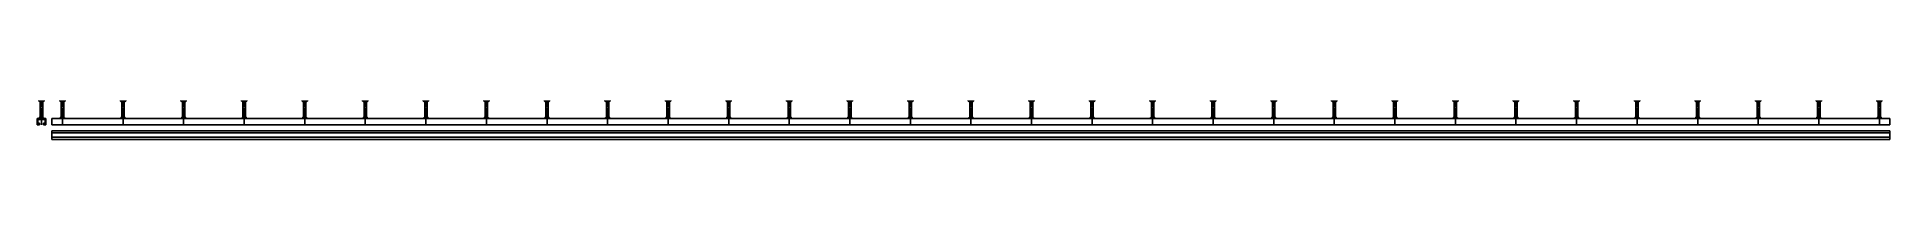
# Model space of a CAD drawing. Header units: millimetres. Extents: x -218 to 5901, y -4888 to 2743.
# Drawn here: x -218 to 5901, y -4888 to -4759 of the extents above; entities that cross this region are included whole.
import ezdxf

# ---------------------------------------------------------------- set-up
doc = ezdxf.new("R2010")
doc.units = ezdxf.units.MM
doc.header["$LTSCALE"] = 10
doc.linetypes.add('MITTE2', pattern=[1.125, 0.75, -0.125, 0.125, -0.125])
doc.layers.add('HALFEN', color=2, linetype='CONTINUOUS')

msp = doc.modelspace()

# ---------------------------------------------------------------- linework, layer by layer
at = {"layer": 'HALFEN'}
for p, q in [((-212, -4758.8), (-212, -4760.7)), ((-194.5, -4760.7), (-212, -4760.7)), ((-211.2, -4760.7), (-207.7, -4762.5)), ((-207.3, -4758.8), (-207.3, -4760.4)), ((-207.2, -4814.1), (-207.2, -4763.2)), ((-206.7, -4762.8), (-199.8, -4762.8)), ((-199.2, -4758.8), (-199.2, -4760.4)), ((-199.2, -4814.1), (-199.2, -4763.2)), ((-195.2, -4760.7), (-198.8, -4762.5)), ((-194.5, -4758.8), (-194.5, -4760.7)), ((-142.5, -4758.8), (-142.5, -4760.7)), ((-125, -4760.7), (-142.5, -4760.7)), ((-141.7, -4760.7), (-138.2, -4762.5)), ((-137.8, -4758.8), (-137.8, -4760.4)), ((-137.7, -4814.1), (-137.7, -4763.2)), ((-137.2, -4762.8), (-130.3, -4762.8)), ((-129.7, -4758.8), (-129.7, -4760.4)), ((-129.7, -4814.1), (-129.7, -4763.2)), ((-125.7, -4760.7), (-129.3, -4762.5)), ((-125, -4758.8), (-125, -4760.7)), ((57.5, -4758.8), (57.5, -4760.7)), ((75, -4760.7), (57.5, -4760.7)), ((58.3, -4760.7), (61.8, -4762.5)), ((62.2, -4758.8), (62.2, -4760.4)), ((62.3, -4814.1), (62.3, -4763.2)), ((62.8, -4762.8), (69.7, -4762.8)), ((70.3, -4758.8), (70.3, -4760.4)), ((70.3, -4814.1), (70.3, -4763.2)), ((74.3, -4760.7), (70.7, -4762.5)), ((75, -4758.8), (75, -4760.7)), ((257.5, -4758.8), (257.5, -4760.7)), ((275, -4760.7), (257.5, -4760.7)), ((258.3, -4760.7), (261.8, -4762.5)), ((262.2, -4758.8), (262.2, -4760.4)), ((262.3, -4814.1), (262.3, -4763.2)), ((262.8, -4762.8), (269.7, -4762.8)), ((270.3, -4758.8), (270.3, -4760.4)), ((270.3, -4814.1), (270.3, -4763.2)), ((274.3, -4760.7), (270.7, -4762.5)), ((275, -4758.8), (275, -4760.7)), ((457.5, -4758.8), (457.5, -4760.7)), ((475, -4760.7), (457.5, -4760.7)), ((458.3, -4760.7), (461.8, -4762.5)), ((462.2, -4758.8), (462.2, -4760.4)), ((462.3, -4814.1), (462.3, -4763.2)), ((462.8, -4762.8), (469.7, -4762.8)), ((470.3, -4758.8), (470.3, -4760.4)), ((470.3, -4814.1), (470.3, -4763.2)), ((474.3, -4760.7), (470.7, -4762.5)), ((475, -4758.8), (475, -4760.7)), ((657.5, -4758.8), (657.5, -4760.7)), ((675, -4760.7), (657.5, -4760.7)), ((658.3, -4760.7), (661.8, -4762.5)), ((662.2, -4758.8), (662.2, -4760.4)), ((662.3, -4814.1), (662.3, -4763.2)), ((662.8, -4762.8), (669.7, -4762.8)), ((670.3, -4758.8), (670.3, -4760.4)), ((670.3, -4814.1), (670.3, -4763.2)), ((674.3, -4760.7), (670.7, -4762.5)), ((675, -4758.8), (675, -4760.7)), ((857.5, -4758.8), (857.5, -4760.7)), ((875, -4760.7), (857.5, -4760.7)), ((858.3, -4760.7), (861.8, -4762.5)), ((862.2, -4758.8), (862.2, -4760.4)), ((862.3, -4814.1), (862.3, -4763.2)), ((862.8, -4762.8), (869.7, -4762.8)), ((870.3, -4758.8), (870.3, -4760.4)), ((870.3, -4814.1), (870.3, -4763.2)), ((874.3, -4760.7), (870.7, -4762.5)), ((875, -4758.8), (875, -4760.7)), ((1057.5, -4758.8), (1057.5, -4760.7)), ((1075, -4760.7), (1057.5, -4760.7)), ((1058.3, -4760.7), (1061.8, -4762.5)), ((1062.2, -4758.8), (1062.2, -4760.4)), ((1062.3, -4814.1), (1062.3, -4763.2)), ((1062.8, -4762.8), (1069.7, -4762.8)), ((1070.3, -4758.8), (1070.3, -4760.4)), ((1070.3, -4814.1), (1070.3, -4763.2)), ((1074.3, -4760.7), (1070.7, -4762.5)), ((1075, -4758.8), (1075, -4760.7)), ((1257.5, -4758.8), (1257.5, -4760.7)), ((1275, -4760.7), (1257.5, -4760.7)), ((1258.3, -4760.7), (1261.8, -4762.5)), ((1262.2, -4758.8), (1262.2, -4760.4)), ((1262.3, -4814.1), (1262.3, -4763.2)), ((1262.8, -4762.8), (1269.7, -4762.8)), ((1270.3, -4758.8), (1270.3, -4760.4)), ((1270.3, -4814.1), (1270.3, -4763.2)), ((1274.3, -4760.7), (1270.7, -4762.5)), ((1275, -4758.8), (1275, -4760.7)), ((1457.5, -4758.8), (1457.5, -4760.7)), ((1475, -4760.7), (1457.5, -4760.7)), ((1458.3, -4760.7), (1461.8, -4762.5)), ((1462.2, -4758.8), (1462.2, -4760.4)), ((1462.3, -4814.1), (1462.3, -4763.2)), ((1462.8, -4762.8), (1469.7, -4762.8)), ((1470.3, -4758.8), (1470.3, -4760.4)), ((1470.3, -4814.1), (1470.3, -4763.2)), ((1474.3, -4760.7), (1470.7, -4762.5)), ((1475, -4758.8), (1475, -4760.7)), ((1657.5, -4758.8), (1657.5, -4760.7)), ((1675, -4760.7), (1657.5, -4760.7)), ((1658.3, -4760.7), (1661.8, -4762.5)), ((1662.2, -4758.8), (1662.2, -4760.4)), ((1662.3, -4814.1), (1662.3, -4763.2)), ((1662.8, -4762.8), (1669.7, -4762.8)), ((1670.3, -4758.8), (1670.3, -4760.4)), ((1670.3, -4814.1), (1670.3, -4763.2)), ((1674.3, -4760.7), (1670.7, -4762.5)), ((1675, -4758.8), (1675, -4760.7)), ((1857.5, -4758.8), (1857.5, -4760.7)), ((1875, -4760.7), (1857.5, -4760.7)), ((1858.3, -4760.7), (1861.8, -4762.5)), ((1862.2, -4758.8), (1862.2, -4760.4)), ((1862.3, -4814.1), (1862.3, -4763.2)), ((1862.8, -4762.8), (1869.7, -4762.8)), ((1870.3, -4758.8), (1870.3, -4760.4)), ((1870.3, -4814.1), (1870.3, -4763.2)), ((1874.3, -4760.7), (1870.7, -4762.5)), ((1875, -4758.8), (1875, -4760.7)), ((2057.5, -4758.8), (2057.5, -4760.7)), ((2075, -4760.7), (2057.5, -4760.7)), ((2058.3, -4760.7), (2061.8, -4762.5)), ((2062.2, -4758.8), (2062.2, -4760.4)), ((2062.3, -4814.1), (2062.3, -4763.2)), ((2062.8, -4762.8), (2069.7, -4762.8)), ((2070.3, -4758.8), (2070.3, -4760.4)), ((2070.3, -4814.1), (2070.3, -4763.2)), ((2074.3, -4760.7), (2070.7, -4762.5)), ((2075, -4758.8), (2075, -4760.7)), ((2257.5, -4758.8), (2257.5, -4760.7)), ((2275, -4760.7), (2257.5, -4760.7)), ((2258.3, -4760.7), (2261.8, -4762.5)), ((2262.2, -4758.8), (2262.2, -4760.4)), ((2262.3, -4814.1), (2262.3, -4763.2)), ((2262.8, -4762.8), (2269.7, -4762.8)), ((2270.3, -4758.8), (2270.3, -4760.4)), ((2270.3, -4814.1), (2270.3, -4763.2)), ((2274.3, -4760.7), (2270.7, -4762.5)), ((2275, -4758.8), (2275, -4760.7)), ((2457.5, -4758.8), (2457.5, -4760.7)), ((2475, -4760.7), (2457.5, -4760.7)), ((2458.3, -4760.7), (2461.8, -4762.5)), ((2462.2, -4758.8), (2462.2, -4760.4)), ((2462.3, -4814.1), (2462.3, -4763.2)), ((2462.8, -4762.8), (2469.7, -4762.8)), ((2470.3, -4758.8), (2470.3, -4760.4)), ((2470.3, -4814.1), (2470.3, -4763.2)), ((2474.3, -4760.7), (2470.7, -4762.5)), ((2475, -4758.8), (2475, -4760.7)), ((2657.5, -4758.8), (2657.5, -4760.7)), ((2675, -4760.7), (2657.5, -4760.7)), ((2658.3, -4760.7), (2661.8, -4762.5)), ((2662.2, -4758.8), (2662.2, -4760.4)), ((2662.3, -4814.1), (2662.3, -4763.2)), ((2662.8, -4762.8), (2669.7, -4762.8)), ((2670.3, -4758.8), (2670.3, -4760.4)), ((2670.3, -4814.1), (2670.3, -4763.2)), ((2674.3, -4760.7), (2670.7, -4762.5)), ((2675, -4758.8), (2675, -4760.7)), ((2857.5, -4758.8), (2857.5, -4760.7)), ((2875, -4760.7), (2857.5, -4760.7)), ((2858.3, -4760.7), (2861.8, -4762.5)), ((2862.2, -4758.8), (2862.2, -4760.4)), ((2862.3, -4814.1), (2862.3, -4763.2)), ((2862.8, -4762.8), (2869.7, -4762.8)), ((2870.3, -4758.8), (2870.3, -4760.4)), ((2870.3, -4814.1), (2870.3, -4763.2)), ((2874.3, -4760.7), (2870.7, -4762.5)), ((2875, -4758.8), (2875, -4760.7)), ((3057.5, -4758.8), (3057.5, -4760.7)), ((3075, -4760.7), (3057.5, -4760.7)), ((3058.3, -4760.7), (3061.8, -4762.5)), ((3062.2, -4758.8), (3062.2, -4760.4)), ((3062.3, -4814.1), (3062.3, -4763.2)), ((3062.8, -4762.8), (3069.7, -4762.8)), ((3070.3, -4758.8), (3070.3, -4760.4)), ((3070.3, -4814.1), (3070.3, -4763.2)), ((3074.3, -4760.7), (3070.7, -4762.5)), ((3075, -4758.8), (3075, -4760.7)), ((3257.5, -4758.8), (3257.5, -4760.7)), ((3275, -4760.7), (3257.5, -4760.7)), ((3258.3, -4760.7), (3261.8, -4762.5)), ((3262.2, -4758.8), (3262.2, -4760.4)), ((3262.3, -4814.1), (3262.3, -4763.2)), ((3262.8, -4762.8), (3269.7, -4762.8)), ((3270.3, -4758.8), (3270.3, -4760.4)), ((3270.3, -4814.1), (3270.3, -4763.2)), ((3274.3, -4760.7), (3270.7, -4762.5)), ((3275, -4758.8), (3275, -4760.7)), ((3457.5, -4758.8), (3457.5, -4760.7)), ((3475, -4760.7), (3457.5, -4760.7)), ((3458.3, -4760.7), (3461.8, -4762.5)), ((3462.2, -4758.8), (3462.2, -4760.4)), ((3462.3, -4814.1), (3462.3, -4763.2)), ((3462.8, -4762.8), (3469.7, -4762.8)), ((3470.3, -4758.8), (3470.3, -4760.4)), ((3470.3, -4814.1), (3470.3, -4763.2)), ((3474.3, -4760.7), (3470.7, -4762.5)), ((3475, -4758.8), (3475, -4760.7)), ((3657.5, -4758.8), (3657.5, -4760.7)), ((3675, -4760.7), (3657.5, -4760.7)), ((3658.3, -4760.7), (3661.8, -4762.5)), ((3662.2, -4758.8), (3662.2, -4760.4)), ((3662.3, -4814.1), (3662.3, -4763.2)), ((3662.8, -4762.8), (3669.7, -4762.8)), ((3670.3, -4758.8), (3670.3, -4760.4)), ((3670.3, -4814.1), (3670.3, -4763.2)), ((3674.3, -4760.7), (3670.7, -4762.5)), ((3675, -4758.8), (3675, -4760.7)), ((3857.5, -4758.8), (3857.5, -4760.7)), ((3875, -4760.7), (3857.5, -4760.7)), ((3858.3, -4760.7), (3861.8, -4762.5)), ((3862.2, -4758.8), (3862.2, -4760.4)), ((3862.3, -4814.1), (3862.3, -4763.2)), ((3862.8, -4762.8), (3869.7, -4762.8)), ((3870.3, -4758.8), (3870.3, -4760.4)), ((3870.3, -4814.1), (3870.3, -4763.2)), ((3874.3, -4760.7), (3870.7, -4762.5)), ((3875, -4758.8), (3875, -4760.7)), ((4057.5, -4758.8), (4057.5, -4760.7)), ((4075, -4760.7), (4057.5, -4760.7)), ((4058.3, -4760.7), (4061.8, -4762.5)), ((4062.2, -4758.8), (4062.2, -4760.4)), ((4062.3, -4814.1), (4062.3, -4763.2)), ((4062.8, -4762.8), (4069.7, -4762.8)), ((4070.3, -4758.8), (4070.3, -4760.4)), ((4070.3, -4814.1), (4070.3, -4763.2)), ((4074.3, -4760.7), (4070.7, -4762.5)), ((4075, -4758.8), (4075, -4760.7)), ((4257.5, -4758.8), (4257.5, -4760.7)), ((4275, -4760.7), (4257.5, -4760.7)), ((4258.3, -4760.7), (4261.8, -4762.5)), ((4262.2, -4758.8), (4262.2, -4760.4)), ((4262.3, -4814.1), (4262.3, -4763.2)), ((4262.8, -4762.8), (4269.7, -4762.8)), ((4270.3, -4758.8), (4270.3, -4760.4)), ((4270.3, -4814.1), (4270.3, -4763.2)), ((4274.3, -4760.7), (4270.7, -4762.5)), ((4275, -4758.8), (4275, -4760.7)), ((4457.5, -4758.8), (4457.5, -4760.7)), ((4475, -4760.7), (4457.5, -4760.7)), ((4458.3, -4760.7), (4461.8, -4762.5)), ((4462.2, -4758.8), (4462.2, -4760.4)), ((4462.3, -4814.1), (4462.3, -4763.2)), ((4462.8, -4762.8), (4469.7, -4762.8)), ((4470.3, -4758.8), (4470.3, -4760.4)), ((4470.3, -4814.1), (4470.3, -4763.2)), ((4474.3, -4760.7), (4470.7, -4762.5)), ((4475, -4758.8), (4475, -4760.7)), ((4657.5, -4758.8), (4657.5, -4760.7)), ((4675, -4760.7), (4657.5, -4760.7)), ((4658.3, -4760.7), (4661.8, -4762.5)), ((4662.2, -4758.8), (4662.2, -4760.4)), ((4662.3, -4814.1), (4662.3, -4763.2)), ((4662.8, -4762.8), (4669.7, -4762.8)), ((4670.3, -4758.8), (4670.3, -4760.4)), ((4670.3, -4814.1), (4670.3, -4763.2)), ((4674.3, -4760.7), (4670.7, -4762.5)), ((4675, -4758.8), (4675, -4760.7)), ((4857.5, -4758.8), (4857.5, -4760.7)), ((4875, -4760.7), (4857.5, -4760.7)), ((4858.3, -4760.7), (4861.8, -4762.5)), ((4862.2, -4758.8), (4862.2, -4760.4)), ((4862.3, -4814.1), (4862.3, -4763.2)), ((4862.8, -4762.8), (4869.7, -4762.8)), ((4870.3, -4758.8), (4870.3, -4760.4)), ((4870.3, -4814.1), (4870.3, -4763.2)), ((4874.3, -4760.7), (4870.7, -4762.5)), ((4875, -4758.8), (4875, -4760.7)), ((5057.5, -4758.8), (5057.5, -4760.7)), ((5075, -4760.7), (5057.5, -4760.7)), ((5058.3, -4760.7), (5061.8, -4762.5)), ((5062.2, -4758.8), (5062.2, -4760.4)), ((5062.3, -4814.1), (5062.3, -4763.2)), ((5062.8, -4762.8), (5069.7, -4762.8)), ((5070.3, -4758.8), (5070.3, -4760.4)), ((5070.3, -4814.1), (5070.3, -4763.2)), ((5074.3, -4760.7), (5070.7, -4762.5)), ((5075, -4758.8), (5075, -4760.7)), ((5257.5, -4758.8), (5257.5, -4760.7)), ((5275, -4760.7), (5257.5, -4760.7)), ((5258.3, -4760.7), (5261.8, -4762.5)), ((5262.2, -4758.8), (5262.2, -4760.4)), ((5262.3, -4814.1), (5262.3, -4763.2)), ((5262.8, -4762.8), (5269.7, -4762.8)), ((5270.3, -4758.8), (5270.3, -4760.4)), ((5270.3, -4814.1), (5270.3, -4763.2)), ((5274.3, -4760.7), (5270.7, -4762.5)), ((5275, -4758.8), (5275, -4760.7)), ((5457.5, -4758.8), (5457.5, -4760.7)), ((5475, -4760.7), (5457.5, -4760.7)), ((5458.3, -4760.7), (5461.8, -4762.5)), ((5462.2, -4758.8), (5462.2, -4760.4)), ((5462.3, -4814.1), (5462.3, -4763.2)), ((5462.8, -4762.8), (5469.7, -4762.8)), ((5470.3, -4758.8), (5470.3, -4760.4)), ((5470.3, -4814.1), (5470.3, -4763.2)), ((5474.3, -4760.7), (5470.7, -4762.5)), ((5475, -4758.8), (5475, -4760.7)), ((5657.5, -4758.8), (5657.5, -4760.7)), ((5675, -4760.7), (5657.5, -4760.7)), ((5658.3, -4760.7), (5661.8, -4762.5)), ((5662.2, -4758.8), (5662.2, -4760.4)), ((5662.3, -4814.1), (5662.3, -4763.2)), ((5662.8, -4762.8), (5669.7, -4762.8)), ((5670.3, -4758.8), (5670.3, -4760.4)), ((5670.3, -4814.1), (5670.3, -4763.2)), ((5674.3, -4760.7), (5670.7, -4762.5)), ((5675, -4758.8), (5675, -4760.7)), ((5857.5, -4758.8), (5857.5, -4760.7)), ((5875, -4760.7), (5857.5, -4760.7)), ((5858.3, -4760.7), (5861.8, -4762.5)), ((5862.2, -4758.8), (5862.2, -4760.4)), ((5862.3, -4814.1), (5862.3, -4763.2)), ((5862.8, -4762.8), (5869.7, -4762.8)), ((5870.3, -4758.8), (5870.3, -4760.4)), ((5870.3, -4814.1), (5870.3, -4763.2)), ((5874.3, -4760.7), (5870.7, -4762.5)), ((5875, -4758.8), (5875, -4760.7)), ((-188.7, -4818.8), (-217.7, -4818.8)), ((-217.7, -4818.8), (-217.7, -4838.8)), ((-215.2, -4823.3), (-215.2, -4833.3)), ((-210.2, -4833.8), (-215.2, -4833.8)), ((-213.2, -4821.3), (-193.2, -4821.3)), ((-210.2, -4833.8), (-210.2, -4838.8)), ((-198.3, -4814.1), (-208.2, -4814.1)), ((-196.2, -4833.8), (-196.2, -4838.8)), ((-191.3, -4833.8), (-196.2, -4833.8)), ((-191.2, -4823.3), (-191.2, -4833.3)), ((-188.7, -4818.8), (-188.7, -4838.8)), ((-168.7, -4818.8), (5901.3, -4818.8)), ((-168.7, -4818.8), (-168.7, -4838.8)), ((-128.8, -4814.1), (-138.7, -4814.1)), ((71.2, -4814.1), (61.3, -4814.1)), ((271.2, -4814.1), (261.3, -4814.1)), ((471.2, -4814.1), (461.3, -4814.1)), ((671.2, -4814.1), (661.3, -4814.1)), ((871.2, -4814.1), (861.3, -4814.1)), ((1071.2, -4814.1), (1061.3, -4814.1)), ((1271.2, -4814.1), (1261.3, -4814.1)), ((1471.2, -4814.1), (1461.3, -4814.1)), ((1671.2, -4814.1), (1661.3, -4814.1)), ((1871.2, -4814.1), (1861.3, -4814.1)), ((2071.2, -4814.1), (2061.3, -4814.1)), ((2271.2, -4814.1), (2261.3, -4814.1)), ((2471.2, -4814.1), (2461.3, -4814.1)), ((2671.2, -4814.1), (2661.3, -4814.1)), ((2871.2, -4814.1), (2861.3, -4814.1)), ((3071.2, -4814.1), (3061.3, -4814.1)), ((3271.2, -4814.1), (3261.3, -4814.1)), ((3471.2, -4814.1), (3461.3, -4814.1)), ((3671.2, -4814.1), (3661.3, -4814.1)), ((3871.2, -4814.1), (3861.3, -4814.1)), ((4071.2, -4814.1), (4061.3, -4814.1)), ((4271.2, -4814.1), (4261.3, -4814.1)), ((4471.2, -4814.1), (4461.3, -4814.1)), ((4671.2, -4814.1), (4661.3, -4814.1)), ((4871.2, -4814.1), (4861.3, -4814.1)), ((5071.2, -4814.1), (5061.3, -4814.1)), ((5271.2, -4814.1), (5261.3, -4814.1)), ((5471.2, -4814.1), (5461.3, -4814.1)), ((5671.2, -4814.1), (5661.3, -4814.1)), ((5871.2, -4814.1), (5861.3, -4814.1)), ((5901.3, -4818.8), (5901.3, -4838.8)), ((-210.2, -4838.8), (-217.7, -4838.8)), ((-210.2, -4835.3), (-213.2, -4835.3)), ((-193.2, -4835.3), (-196.2, -4835.3)), ((-188.7, -4838.8), (-196.2, -4838.8)), ((-168.7, -4838.8), (5901.3, -4838.8)), ((-168.7, -4858.8), (5901.3, -4858.8)), ((-168.7, -4858.8), (-168.7, -4887.8)), ((-168.7, -4866.3), (5901.3, -4866.3)), ((-168.7, -4880.3), (5901.3, -4880.3)), ((-168.7, -4887.8), (5901.3, -4887.8)), ((5901.3, -4858.8), (5901.3, -4887.8))]:
    msp.add_line(p, q, dxfattribs=at)
at = {"layer": 'HALFEN', "color": 1, "linetype": 'MITTE2'}
for p, q in [((-203.2, -4758.8), (-203.2, -4838.8)), ((-133.7, -4758.8), (-133.7, -4838.8)), ((66.3, -4758.8), (66.3, -4838.8)), ((266.3, -4758.8), (266.3, -4838.8)), ((466.3, -4758.8), (466.3, -4838.8)), ((666.3, -4758.8), (666.3, -4838.8)), ((866.3, -4758.8), (866.3, -4838.8)), ((1066.3, -4758.8), (1066.3, -4838.8)), ((1266.3, -4758.8), (1266.3, -4838.8)), ((1466.3, -4758.8), (1466.3, -4838.8)), ((1666.3, -4758.8), (1666.3, -4838.8)), ((1866.3, -4758.8), (1866.3, -4838.8)), ((2066.3, -4758.8), (2066.3, -4838.8)), ((2266.3, -4758.8), (2266.3, -4838.8)), ((2466.3, -4758.8), (2466.3, -4838.8)), ((2666.3, -4758.8), (2666.3, -4838.8)), ((2866.3, -4758.8), (2866.3, -4838.8)), ((3066.3, -4758.8), (3066.3, -4838.8)), ((3266.3, -4758.8), (3266.3, -4838.8)), ((3466.3, -4758.8), (3466.3, -4838.8)), ((3666.3, -4758.8), (3666.3, -4838.8)), ((3866.3, -4758.8), (3866.3, -4838.8)), ((4066.3, -4758.8), (4066.3, -4838.8)), ((4266.3, -4758.8), (4266.3, -4838.8)), ((4466.3, -4758.8), (4466.3, -4838.8)), ((4666.3, -4758.8), (4666.3, -4838.8)), ((4866.3, -4758.8), (4866.3, -4838.8)), ((5066.3, -4758.8), (5066.3, -4838.8)), ((5266.3, -4758.8), (5266.3, -4838.8)), ((5466.3, -4758.8), (5466.3, -4838.8)), ((5666.3, -4758.8), (5666.3, -4838.8)), ((5866.3, -4758.8), (5866.3, -4838.8))]:
    msp.add_line(p, q, dxfattribs=at)
at = {"layer": 'HALFEN'}
for centre, radius, start, end in [((-208, -4763.2), 0.8, 0, 62.30053), ((-198.4, -4763.2), 0.8, 117.69947, 180), ((-138.5, -4763.2), 0.8, 0, 62.30053), ((-128.9, -4763.2), 0.8, 117.69947, 180), ((61.5, -4763.2), 0.8, 0, 62.30053), ((71.1, -4763.2), 0.8, 117.69947, 180), ((261.5, -4763.2), 0.8, 0, 62.30053), ((271.1, -4763.2), 0.8, 117.69947, 180), ((461.5, -4763.2), 0.8, 0, 62.30053), ((471.1, -4763.2), 0.8, 117.69947, 180), ((661.5, -4763.2), 0.8, 0, 62.30053), ((671.1, -4763.2), 0.8, 117.69947, 180), ((861.5, -4763.2), 0.8, 0, 62.30053), ((871.1, -4763.2), 0.8, 117.69947, 180), ((1061.5, -4763.2), 0.8, 0, 62.30053), ((1071.1, -4763.2), 0.8, 117.69947, 180), ((1261.5, -4763.2), 0.8, 0, 62.30053), ((1271.1, -4763.2), 0.8, 117.69947, 180), ((1461.5, -4763.2), 0.8, 0, 62.30053), ((1471.1, -4763.2), 0.8, 117.69947, 180), ((1661.5, -4763.2), 0.8, 0, 62.30053), ((1671.1, -4763.2), 0.8, 117.69947, 180), ((1861.5, -4763.2), 0.8, 0, 62.30053), ((1871.1, -4763.2), 0.8, 117.69947, 180), ((2061.5, -4763.2), 0.8, 0, 62.30053), ((2071.1, -4763.2), 0.8, 117.69947, 180), ((2261.5, -4763.2), 0.8, 0, 62.30053), ((2271.1, -4763.2), 0.8, 117.69947, 180), ((2461.5, -4763.2), 0.8, 0, 62.30053), ((2471.1, -4763.2), 0.8, 117.69947, 180), ((2661.5, -4763.2), 0.8, 0, 62.30053), ((2671.1, -4763.2), 0.8, 117.69947, 180), ((2861.5, -4763.2), 0.8, 0, 62.30053), ((2871.1, -4763.2), 0.8, 117.69947, 180), ((3061.5, -4763.2), 0.8, 0, 62.30053), ((3071.1, -4763.2), 0.8, 117.69947, 180), ((3261.5, -4763.2), 0.8, 0, 62.30053), ((3271.1, -4763.2), 0.8, 117.69947, 180), ((3461.5, -4763.2), 0.8, 0, 62.30053), ((3471.1, -4763.2), 0.8, 117.69947, 180), ((3661.5, -4763.2), 0.8, 0, 62.30053), ((3671.1, -4763.2), 0.8, 117.69947, 180), ((3861.5, -4763.2), 0.8, 0, 62.30053), ((3871.1, -4763.2), 0.8, 117.69947, 180), ((4061.5, -4763.2), 0.8, 0, 62.30053), ((4071.1, -4763.2), 0.8, 117.69947, 180), ((4261.5, -4763.2), 0.8, 0, 62.30053), ((4271.1, -4763.2), 0.8, 117.69947, 180), ((4461.5, -4763.2), 0.8, 0, 62.30053), ((4471.1, -4763.2), 0.8, 117.69947, 180), ((4661.5, -4763.2), 0.8, 0, 62.30053), ((4671.1, -4763.2), 0.8, 117.69947, 180), ((4861.5, -4763.2), 0.8, 0, 62.30053), ((4871.1, -4763.2), 0.8, 117.69947, 180), ((5061.5, -4763.2), 0.8, 0, 62.30053), ((5071.1, -4763.2), 0.8, 117.69947, 180), ((5261.5, -4763.2), 0.8, 0, 62.30053), ((5271.1, -4763.2), 0.8, 117.69947, 180), ((5461.5, -4763.2), 0.8, 0, 62.30053), ((5471.1, -4763.2), 0.8, 117.69947, 180), ((5661.5, -4763.2), 0.8, 0, 62.30053), ((5671.1, -4763.2), 0.8, 117.69947, 180), ((5861.5, -4763.2), 0.8, 0, 62.30053), ((5871.1, -4763.2), 0.8, 117.69947, 180), ((-213.2, -4823.3), 2, 90, 180), ((-213.2, -4833.3), 2, 180, 270), ((-214.8, -4816.8), 2, 270, 285.11432), ((-216.8, -4809), 10, 285.11432, 329.26791), ((-189.7, -4809), 10, 210.73209, 254.88568), ((-193.2, -4823.3), 2, 0, 90), ((-193.2, -4833.3), 2, 270, 0), ((-191.7, -4816.8), 2, 254.88568, 270), ((-147.3, -4809), 10, 285.11432, 329.26791), ((-120.2, -4809), 10, 210.73209, 254.88568), ((52.7, -4809), 10, 285.11432, 329.26791), ((79.8, -4809), 10, 210.73209, 254.88568), ((252.7, -4809), 10, 285.11432, 329.26791), ((279.8, -4809), 10, 210.73209, 254.88568), ((452.7, -4809), 10, 285.11432, 329.26791), ((479.8, -4809), 10, 210.73209, 254.88568), ((652.7, -4809), 10, 285.11432, 329.26791), ((679.8, -4809), 10, 210.73209, 254.88568), ((852.7, -4809), 10, 285.11432, 329.26791), ((879.8, -4809), 10, 210.73209, 254.88568), ((1052.7, -4809), 10, 285.11432, 329.26791), ((1079.8, -4809), 10, 210.73209, 254.88568), ((1252.7, -4809), 10, 285.11432, 329.26791), ((1279.8, -4809), 10, 210.73209, 254.88568), ((1452.7, -4809), 10, 285.11432, 329.26791), ((1479.8, -4809), 10, 210.73209, 254.88568), ((1652.7, -4809), 10, 285.11432, 329.26791), ((1679.8, -4809), 10, 210.73209, 254.88568), ((1852.7, -4809), 10, 285.11432, 329.26791), ((1879.8, -4809), 10, 210.73209, 254.88568), ((2052.7, -4809), 10, 285.11432, 329.26791), ((2079.8, -4809), 10, 210.73209, 254.88568), ((2252.7, -4809), 10, 285.11432, 329.26791), ((2279.8, -4809), 10, 210.73209, 254.88568), ((2452.7, -4809), 10, 285.11432, 329.26791), ((2479.8, -4809), 10, 210.73209, 254.88568), ((2652.7, -4809), 10, 285.11432, 329.26791), ((2679.8, -4809), 10, 210.73209, 254.88568), ((2852.7, -4809), 10, 285.11432, 329.26791), ((2879.8, -4809), 10, 210.73209, 254.88568), ((3052.7, -4809), 10, 285.11432, 329.26791), ((3079.8, -4809), 10, 210.73209, 254.88568), ((3252.7, -4809), 10, 285.11432, 329.26791), ((3279.8, -4809), 10, 210.73209, 254.88568), ((3452.7, -4809), 10, 285.11432, 329.26791), ((3479.8, -4809), 10, 210.73209, 254.88568), ((3652.7, -4809), 10, 285.11432, 329.26791), ((3679.8, -4809), 10, 210.73209, 254.88568), ((3852.7, -4809), 10, 285.11432, 329.26791), ((3879.8, -4809), 10, 210.73209, 254.88568), ((4052.7, -4809), 10, 285.11432, 329.26791), ((4079.8, -4809), 10, 210.73209, 254.88568), ((4252.7, -4809), 10, 285.11432, 329.26791), ((4279.8, -4809), 10, 210.73209, 254.88568), ((4452.7, -4809), 10, 285.11432, 329.26791), ((4479.8, -4809), 10, 210.73209, 254.88568), ((4652.7, -4809), 10, 285.11432, 329.26791), ((4679.8, -4809), 10, 210.73209, 254.88568), ((4852.7, -4809), 10, 285.11432, 329.26791), ((4879.8, -4809), 10, 210.73209, 254.88568), ((5052.7, -4809), 10, 285.11432, 329.26791), ((5079.8, -4809), 10, 210.73209, 254.88568), ((5252.7, -4809), 10, 285.11432, 329.26791), ((5279.8, -4809), 10, 210.73209, 254.88568), ((5452.7, -4809), 10, 285.11432, 329.26791), ((5479.8, -4809), 10, 210.73209, 254.88568), ((5652.7, -4809), 10, 285.11432, 329.26791), ((5679.8, -4809), 10, 210.73209, 254.88568), ((5852.7, -4809), 10, 285.11432, 329.26791), ((5879.8, -4809), 10, 210.73209, 254.88568)]:
    msp.add_arc(centre, radius, start, end, dxfattribs=at)

doc.saveas('drawing.dxf')
